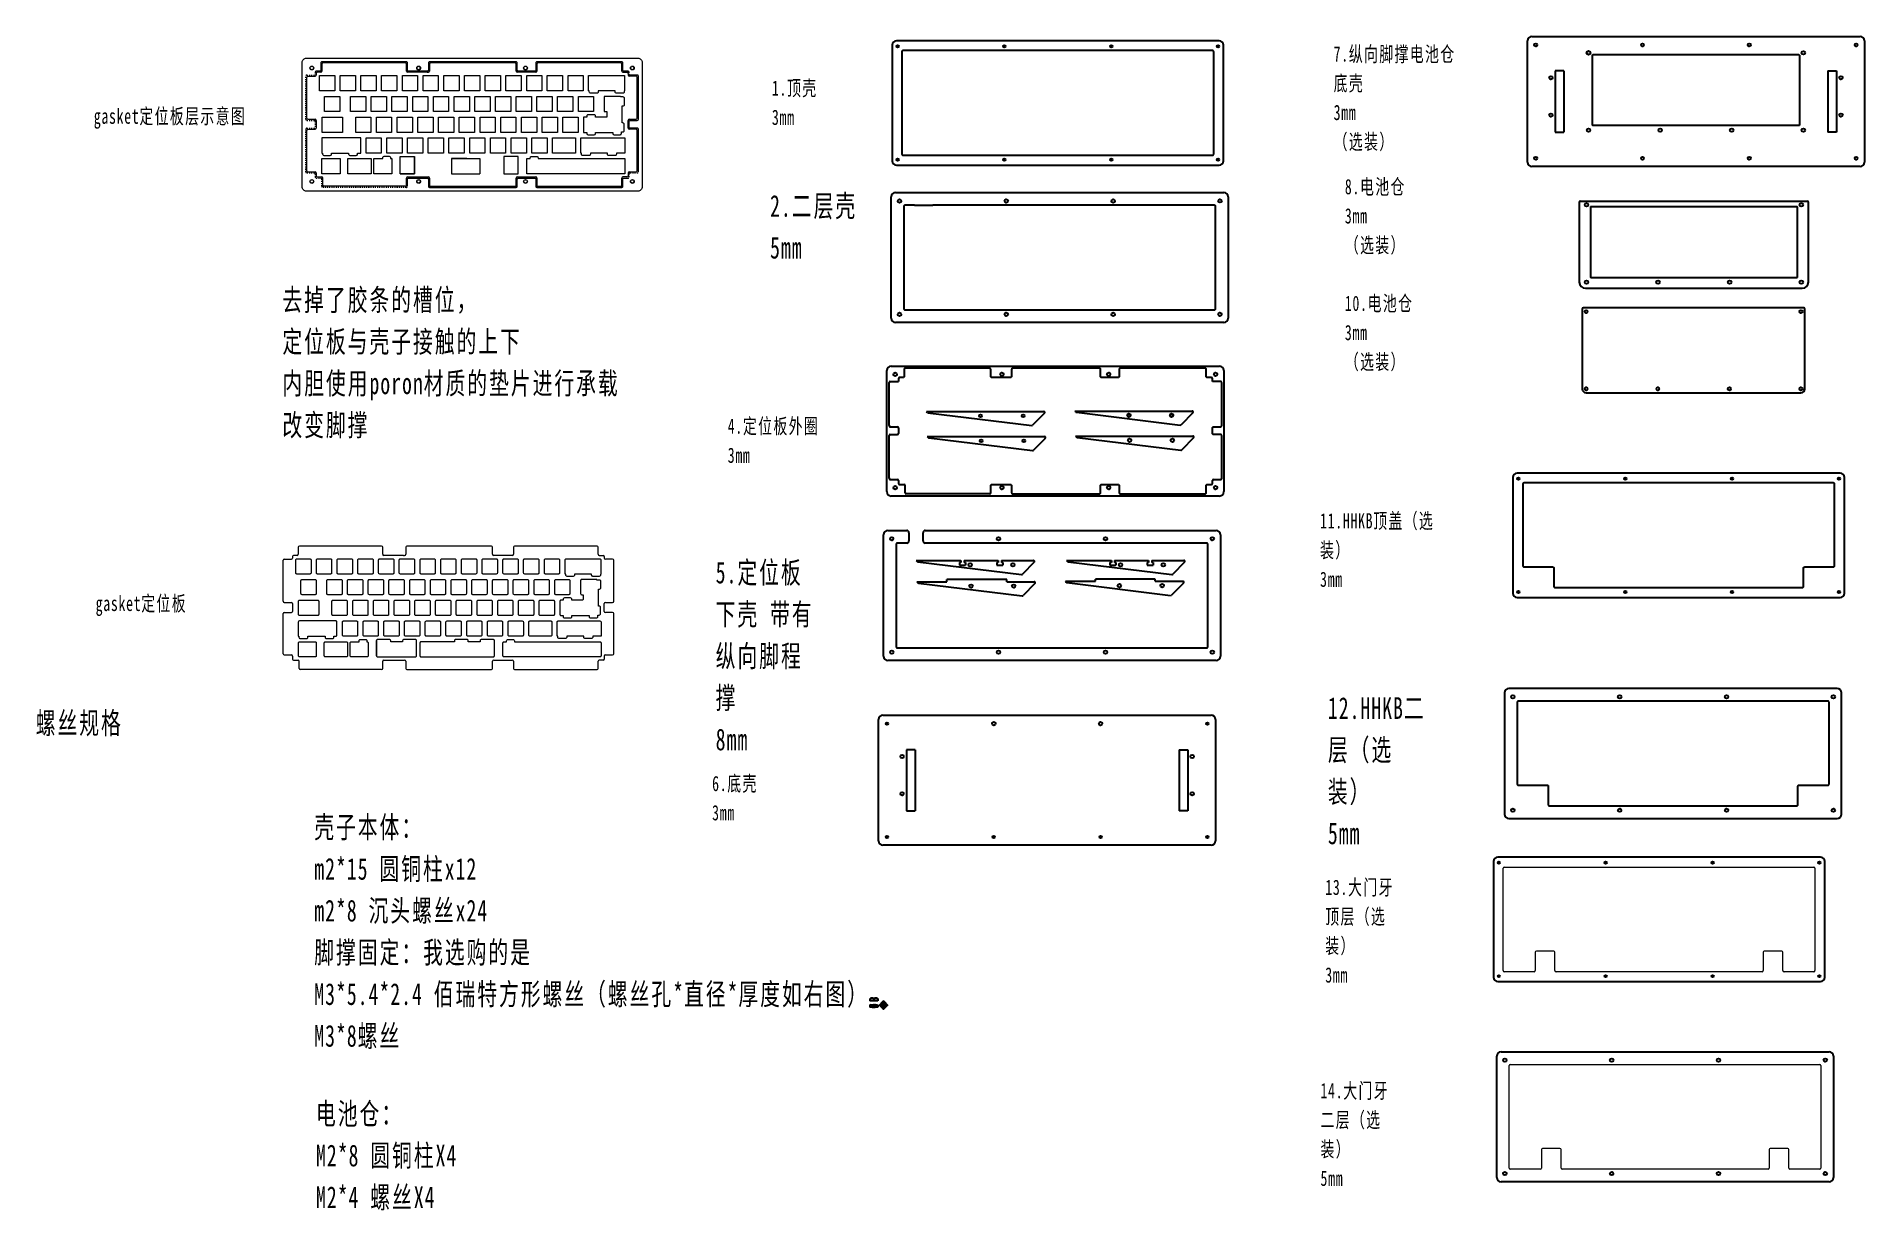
# Model space of a CAD drawing. Header units: millimetres. Extents: x -691 to 990, y -78 to 1001.
import ezdxf

# ---------------------------------------------------------------- set-up
doc = ezdxf.new("R2010")
doc.units = ezdxf.units.MM
doc.set_wipeout_variables(frame=1)
doc.linetypes.add('点画线', pattern=[18, 12, -2, 2, -2])
doc.linetypes.add('虚线', pattern=[2, 1, -1])
doc.layers.get('0').update_dxf_attribs({"lineweight": 35})
for name, color, linetype, lineweight in [('2', 80, 'Continuous', 18), ('中心线层', 1, '点画线', 18), ('剖面线层', 4, 'Continuous', 18), ('尺寸线层', 3, 'Continuous', 18), ('粗实线层', 7, 'Continuous', 35), ('细实线层', 7, 'Continuous', 18), ('虚线层', 6, '虚线', 18)]:
    doc.layers.add(name, color=color, linetype=linetype, lineweight=lineweight)
doc.styles.add('标准', font='', dxfattribs={"width": 0.667})
doc.styles.get('标准').set_extended_font_data('宋体')
pattern_1 = [(45, (0, 0), (-0.7071, 0.7071), [])]

msp = doc.modelspace()

# ---------------------------------------------------------------- texts
at = {"layer": '尺寸线层', "color": 4, "attachment_point": 1, "line_spacing_factor": 1.15057, "style": '标准'}
for s, insert, char_height, width in [('\\T1.1;7.纵向脚撑电池仓底壳\\P3mm\\P（选装）', (501.5, 991.7), 14, 115.233), ('\\T1.1;8.电池仓\\P3mm\\P（选装）', (511.8, 869.8), 14, 85.036), ('\\T1.1;10.电池仓\\P3mm\\P（选装）', (511.8, 762.6), 14, 135.645), ('\\T1.1;11.HHKB顶盖（选装）\\P3mm', (489, 562.7), 14, 105.308), ('\\T1.1;12.HHKB二层（选装）\\P5mm', (496.2, 393.6), 20, 95.21), ('\\T1.1;13.大门牙顶层（选装）\\P3mm', (493.8, 225.9), 14, 69.268), ('\\T1.1;14.大门牙二层（选装）\\P5mm', (489.4, 39), 14, 69.268)]:
    msp.add_mtext(s, dxfattribs=dict(at, insert=insert, char_height=char_height, width=width))
at = {"layer": '尺寸线层', "attachment_point": 1, "line_spacing_factor": 1.15057, "style": '标准'}
for s, insert, char_height, width in [('\\T1.1;1.顶壳\\P3mm', (-15, 960.4), 14, 98.488), ('\\T1.1;gasket定位板层示意图', (-638.5, 934.6), 14, 143.288), ('\\T1.1;2.二层壳 \\P5mm', (-16.7, 855.1), 20, 85.861), ('\\T1.1;4.定位板外圈\\P3mm', (-55.6, 649.8), 14, 96.171), ('\\T1.1;5.定位板下壳 带有纵向脚程撑\\P8mm', (-66.7, 518.2), 20, 98.86), ('\\T1.1;gasket定位板', (-636.8, 486.8), 14, 199.075), ('\\T1.1;螺丝规格', (-691.9, 379.9), 20, 178.91), ('\\T1.1;6.底壳\\P3mm', (-70, 321.3), 14, 68.834)]:
    msp.add_mtext(s, dxfattribs=dict(at, insert=insert, char_height=char_height, width=width))
at = {"layer": '尺寸线层', "color": 1, "insert": (-465.1, 768.8), "char_height": 20, "width": 316.554, "attachment_point": 1, "line_spacing_factor": 1.15057, "style": '标准'}
msp.add_mtext('\\T1.1;去掉了胶条的槽位，\\P定位板与壳子接触的上下\\P内胆使用poron材质的垫片进行承载\\P改变脚撑', dxfattribs=at)
at = {"layer": '尺寸线层', "color": 2, "insert": (-435.8, 284.2), "char_height": 14, "width": 680.386, "attachment_point": 1, "line_spacing_factor": 1.15057, "style": '标准'}
msp.add_mtext('\\T1.1;{\\H1.42857x;壳子本体：\\Pm2*15 圆铜柱x12 \\Pm2*8 沉头螺丝x24\\P脚撑固定：我选购的是\\PM3*5.4*2.4 佰瑞特方形螺丝（螺丝孔*直径*厚度如右图）\\PM3*8螺丝\\P\\P\\P}', dxfattribs=at)
at = {"layer": '尺寸线层', "color": 6, "insert": (-434.2, 20.8), "char_height": 20, "width": 259.456, "attachment_point": 1, "line_spacing_factor": 1.15057, "style": '标准'}
msp.add_mtext('\\T1.1;电池仓：\\PM2*8 圆铜柱X4\\PM2*4 螺丝X4', dxfattribs=at)

# ---------------------------------------------------------------- blocks, each defined once
blk = doc.blocks.new('1')
for p, q in [((300.7, 4), (4, 4)), ((0, 0), (0, -106.2)), ((304.7, -106.2), (304.7, 0)), ((4, -110.2), (300.7, -110.2))]:
    blk.add_line(p, q)
at = {"linetype": 'Continuous'}
blk.add_lwpolyline([(294.7, -5), (10, -5, 0.414214), (9, -6), (9, -100.2, 0.414214), (10, -101.2), (294.7, -101.2, 0.414214), (295.7, -100.2), (295.7, -6, 0.414214)], format="xyb", close=True, dxfattribs=at)
for centre in [(5, -1), (103.2, -1), (201.5, -1), (299.7, -1), (5, -105.2), (103.2, -105.2), (201.5, -105.2), (299.7, -105.2)]:
    blk.add_circle(centre, 1.05, dxfattribs=at)
at = {"layer": '粗实线层'}
for centre, start, end in [((4, 0), 90, 180), ((300.7, 0), 0, 90), ((4, -106.2), 180, 270), ((300.7, -106.2), 270, 0)]:
    blk.add_arc(centre, 4, start, end, dxfattribs=at)
blk = doc.blocks.new('*X3')
at = {"layer": '粗实线层'}
for p, q in [((-2.8, 2.4), (-3.7, 1.9)), ((-3.7, 1.9), (-3.7, 0)), ((3.7, 0), (-3.7, 0)), ((-2.8, 2.4), (2.8, 2.4)), ((0, 1.9), (0, 0)), ((2.8, 2.4), (3.7, 1.9)), ((3.7, 1.9), (3.7, 0))]:
    blk.add_line(p, q, dxfattribs=at)
for centre in [(-1.8, -1.3), (1.8, -1.3)]:
    blk.add_arc(centre, 3.68, 60, 120, dxfattribs=at)
blk = doc.blocks.new('*X4')
at = {"layer": '剖面线层'}
h = blk.add_hatch(dxfattribs=at)
h.set_pattern_fill('无图案', color=256, style=0, pattern_type=0)
h.set_pattern_definition(pattern_1)
h.paths.add_polyline_path([(-3.7, 0), (-3.7, 1.2), (-3.7, 1.9), (-2.8, 2.4), (-1.5, 2.4), (-1.5, 0)], flags=0)
h = blk.add_hatch(dxfattribs=at)
h.set_pattern_fill('无图案', color=256, style=0, pattern_type=0)
h.set_pattern_definition(pattern_1)
h.paths.add_polyline_path([(-1.5, 0), (-1.5, 1.2), (-1.5, 2.4), (-1.3, 2.2), (-1.3, 0.2)], flags=0)
h = blk.add_hatch(dxfattribs=at)
h.set_pattern_fill('无图案', color=256, style=0, pattern_type=0)
h.set_pattern_definition(pattern_1)
h.paths.add_polyline_path([(1.3, 0.2), (1.3, 1.2), (1.3, 2.2), (1.5, 2.4), (1.5, 0)], flags=0)
h = blk.add_hatch(dxfattribs=at)
h.set_pattern_fill('无图案', color=256, style=0, pattern_type=0)
h.set_pattern_definition(pattern_1)
h.paths.add_polyline_path([(1.5, 0), (1.5, 1.2), (1.5, 2.4), (2.8, 2.4), (3.7, 1.9), (3.7, 0)], flags=0)
at = {"layer": '中心线层'}
blk.add_line((0, 3.1), (0, -0.8), dxfattribs=at)
at = {"layer": '粗实线层'}
for p, q in [((-2.8, 2.4), (-3.7, 1.9)), ((-3.7, 1.9), (-3.7, 0)), ((3.7, 0), (-3.7, 0)), ((-2.8, 2.4), (2.8, 2.4)), ((-1.5, 2.4), (-1.3, 2.2)), ((-1.5, 0), (-1.3, 0.2)), ((-1.3, 0.2), (-1.3, 2.2)), ((-1.3, 2.2), (1.3, 2.2)), ((-1.3, 0.2), (1.3, 0.2)), ((1.5, 2.4), (1.3, 2.2)), ((1.3, 0.2), (1.3, 2.2)), ((1.5, 0), (1.3, 0.2)), ((2.8, 2.4), (3.7, 1.9)), ((3.7, 1.9), (3.7, 0))]:
    blk.add_line(p, q, dxfattribs=at)
at = {"layer": '细实线层'}
for p, q in [((-1.5, 0), (-1.5, 2.4)), ((1.5, 0), (1.5, 2.4))]:
    blk.add_line(p, q, dxfattribs=at)
blk = doc.blocks.new('*X5')
at = {"layer": '中心线层'}
for p, q in [((-4.3, 0), (4.3, 0)), ((0, -4.3), (0, 4.3))]:
    blk.add_line(p, q, dxfattribs=at)
at = {"layer": '粗实线层'}
for p, q in [((0, 3.7), (-3.7, 0)), ((0, -3.7), (-3.7, 0)), ((0, 3.7), (3.7, 0)), ((0, -3.7), (3.7, 0))]:
    blk.add_line(p, q, dxfattribs=at)
for radius in [2.43, 1.27]:
    blk.add_circle((0, 0), radius, dxfattribs=at)
at = {"layer": '细实线层'}
blk.add_arc((0, 0), 1.5, 260, 190, dxfattribs=at)

# ---------------------------------------------------------------- linework, layer by layer
for p, q in [((713.3, 969.1), (705.3, 969.1)), ((705.3, 969.1), (705.3, 913)), ((956, 969.1), (964, 969.1)), ((964, 969.1), (964, 913)), ((705.3, 913), (713.3, 913)), ((964, 913), (956, 913)), ((127, 656.2), (234.9, 656.2)), ((127, 656.2), (127.9, 655.3)), ((263.5, 656.6), (371.4, 656.6)), ((263.5, 656.6), (264.4, 655.7)), ((128.5, 655), (223.9, 643.3)), ((235.6, 654.5), (224.7, 643.6)), ((265, 655.4), (360.4, 643.7)), ((372.1, 654.9), (361.2, 644)), ((127.7, 633.1), (235.6, 633.1)), ((127.7, 633.1), (128.6, 632.2)), ((129.2, 632), (224.5, 620.3)), ((236.3, 631.4), (225.4, 620.5)), ((264.2, 633.6), (372, 633.6)), ((264.2, 633.6), (265.1, 632.7)), ((265.7, 632.4), (361, 620.7)), ((372.7, 631.9), (361.9, 621)), ((117.6, 519.3), (158.8, 519.3)), ((117.6, 519.3), (118.5, 518.4)), ((119.1, 518.1), (214.4, 506.4)), ((158.8, 517.3), (157.6, 517.3)), ((161.8, 519.3), (193.1, 519.3)), ((163.1, 517.3), (161.8, 517.3)), ((193.1, 517.3), (191.8, 517.3)), ((196.1, 519.3), (225.4, 519.3)), ((197.3, 517.3), (196.1, 517.3)), ((226.2, 517.6), (215.3, 506.7)), ((255.9, 519.3), (297.1, 519.3)), ((255.9, 519.3), (256.8, 518.4)), ((257.3, 518.1), (352.7, 506.4)), ((297.1, 517.3), (295.8, 517.3)), ((300.1, 519.3), (331.4, 519.3)), ((301.3, 517.3), (300.1, 517.3)), ((331.4, 517.3), (330.1, 517.3)), ((334.4, 519.3), (363.7, 519.3)), ((335.6, 517.3), (334.4, 517.3)), ((364.4, 517.6), (353.5, 506.7)), ((118.3, 499.7), (119.2, 498.8)), ((118.3, 499.7), (145.9, 499.7)), ((119.8, 498.5), (215.2, 486.8)), ((145.9, 499.7), (145.9, 501.7)), ((201, 501.7), (145.9, 501.7)), ((201, 499.7), (201, 501.7)), ((201, 499.7), (226.2, 499.7)), ((226.9, 498), (216, 487.1)), ((254.8, 500.1), (255.7, 499.2)), ((254.8, 500.1), (282.4, 500.1)), ((256.3, 498.9), (351.6, 487.2)), ((282.4, 500.1), (282.4, 502.1)), ((337.5, 502.1), (282.4, 502.1)), ((337.5, 500.1), (337.5, 502.1)), ((337.5, 500.1), (362.7, 500.1)), ((363.4, 498.4), (352.5, 487.5)), ((116.7, 345.3), (108.7, 345.3)), ((108.7, 345.3), (108.7, 289.2)), ((359.4, 345.3), (367.4, 345.3)), ((367.4, 345.3), (367.4, 289.2)), ((108.7, 289.2), (116.7, 289.2)), ((367.4, 289.2), (359.4, 289.2)), ((648.4, 242.5), (648.4, 136.3)), ((949.1, 246.5), (652.4, 246.5)), ((953.1, 136.3), (953.1, 242.5)), ((652.4, 132.3), (949.1, 132.3))]:
    msp.add_line(p, q)
at = {"linetype": 'ByBlock'}
msp.add_line((116.1, 845.7), (133.1, 845.7), dxfattribs=at)
at = {"linetype": 'Continuous'}
for p, q in [((727.4, 848.4), (727.4, 775.1)), ((938.1, 775.1), (938.1, 848.4)), ((733.1, 769.4), (932.4, 769.4)), ((730.1, 750.4), (730.1, 677)), ((933.8, 751.4), (731.1, 751.4)), ((934.8, 677), (934.8, 750.4)), ((733.7, 673.4), (931.2, 673.4)), ((111, 544.8), (111, 537.2)), ((124, 537.2), (124, 544.8)), ((99.2, 534.2), (99.2, 440)), ((109, 535.2), (100.2, 535.2)), ((384.9, 535.2), (126, 535.2)), ((385.9, 440), (385.9, 534.2)), ((100.2, 439), (384.9, 439))]:
    msp.add_line(p, q, dxfattribs=at)
msp.add_lwpolyline([(116.1, 845.7), (107.3, 845.7, 0.414214), (106.3, 844.7), (106.3, 750.5, 0.414214), (107.3, 749.5), (392, 749.5, 0.414214), (393, 750.5), (393, 844.7, 0.414214), (392, 845.7), (133.1, 845.7, -0.414214)], format="xyb", dxfattribs=at)
for points in [[(927.4, 844.4), (738.1, 844.4, 0.414214), (737.6, 843.9), (737.6, 779.9, 0.414214), (738.1, 779.4), (927.4, 779.4, 0.414214), (927.9, 779.9), (927.9, 843.9, 0.414214)], [(929.4, 312.7), (956, 312.7, 0.414214), (957, 313.7), (957, 388.9, 0.414214), (956, 389.9), (671.3, 389.9, 0.414214), (670.3, 388.9), (670.3, 313.7, 0.414214), (671.3, 312.7), (697.9, 312.7, -0.414214), (698.9, 311.7), (698.9, 294.7, 0.414214), (699.9, 293.7), (927.4, 293.7, 0.414214), (928.4, 294.7), (928.4, 311.7, -0.414214)]]:
    msp.add_lwpolyline(points, format="xyb", close=True, dxfattribs=at)
for centre, radius in [((735.9, 985.8), 1.75), ((653.4, 241.4), 1.05), ((751.6, 241.4), 1.05), ((849.9, 241.4), 1.05), ((948.1, 241.4), 1.05), ((653.4, 137.2), 1.05), ((751.6, 137.2), 1.05), ((849.9, 137.2), 1.05), ((948.1, 137.2), 1.05)]:
    msp.add_circle(centre, radius, dxfattribs=at)
for centre in [(313.3, 652.6), (352.5, 652.6), (313.9, 629.6), (353.2, 629.6), (167.3, 515.3), (206.6, 515.3), (305.6, 515.3), (344.9, 515.3), (168.1, 495.7), (207.3, 495.7), (304.5, 496.1), (343.8, 496.1)]:
    msp.add_circle(centre, 1.6)
for centre, radius, start, end in [((733.1, 775.1), 5.7, 180, 270), ((932.4, 775.1), 5.7, 270, 0), ((731.1, 750.4), 1, 90, 180), ((733.7, 677), 3.6, 180, 270), ((931.2, 677), 3.6, 270, 0), ((100.2, 534.2), 1, 90, 180), ((109, 537.2), 2, 270, 0), ((126, 537.2), 2, 180, 270), ((384.9, 534.2), 1, 0, 90), ((100.2, 440), 1, 180, 270), ((384.9, 440), 1, 270, 0)]:
    msp.add_arc(centre, radius, start, end, dxfattribs=at)
for centre, start, end in [((234.9, 655.2), 315, 90), ((265.1, 656.4), 225, 263), ((371.4, 655.6), 315, 90), ((128.7, 656), 225, 263), ((224, 644.3), 263, 315), ((360.5, 644.7), 263, 315), ((129.3, 633), 225, 263), ((235.6, 632.1), 315, 90), ((265.8, 633.4), 225, 263), ((372, 632.6), 315, 90), ((224.7, 621.3), 263, 315), ((361.1, 621.7), 263, 315), ((119.2, 519.1), 225, 263), ((214.6, 507.4), 263, 315), ((225.4, 518.3), 315, 90), ((257.5, 519.1), 225, 263), ((352.8, 507.4), 263, 315), ((363.7, 518.3), 315, 90), ((119.9, 499.5), 225, 263), ((226.2, 498.7), 315, 90), ((256.4, 499.9), 225, 263), ((351.8, 488.2), 263, 315), ((362.7, 499.1), 315, 90), ((215.3, 487.8), 263, 315)]:
    msp.add_arc(centre, 1, start, end)
at = {"layer": '2', "color": 0}
for p, q in [((657.4, 142.3), (657.4, 236.5)), ((658.4, 237.5), (943.1, 237.5)), ((944.1, 236.5), (944.1, 142.3)), ((686.9, 159.3), (686.9, 142.3)), ((704, 160.3), (687.9, 160.3)), ((705, 142.3), (705, 159.3)), ((896.5, 159.3), (896.5, 142.3)), ((913.6, 160.3), (897.5, 160.3)), ((914.6, 142.3), (914.6, 159.3)), ((685.9, 141.3), (658.4, 141.3)), ((895.5, 141.3), (706, 141.3)), ((943.1, 141.3), (915.6, 141.3)), ((662.9, -39.1), (662.9, 55.1)), ((663.9, 56.1), (948.6, 56.1)), ((949.6, 55.1), (949.6, -39.1)), ((692.5, -22.1), (692.5, -39.1)), ((709.6, -21.1), (693.5, -21.1)), ((710.6, -39.1), (710.6, -22.1)), ((902, -22.1), (902, -39.1)), ((919.1, -21.1), (903, -21.1)), ((920.1, -39.1), (920.1, -22.1)), ((691.5, -40.1), (663.9, -40.1)), ((901, -40.1), (711.6, -40.1)), ((948.6, -40.1), (921.1, -40.1))]:
    msp.add_line(p, q, dxfattribs=at)
for centre, start, end in [((658.4, 236.5), 90, 180), ((943.1, 236.5), 0, 90), ((687.9, 159.3), 90, 180), ((704, 159.3), 0, 90), ((897.5, 159.3), 90, 180), ((913.6, 159.3), 360, 90), ((658.4, 142.3), 180, 270), ((685.9, 142.3), 270, 360), ((706, 142.3), 180, 270), ((895.5, 142.3), 270, 360), ((915.6, 142.3), 180, 270), ((943.1, 142.3), 270, 360), ((663.9, 55.1), 90, 180), ((948.6, 55.1), 0, 90), ((693.5, -22.1), 90, 180), ((709.6, -22.1), 0, 90), ((903, -22.1), 90, 180), ((919.1, -22.1), 0, 90), ((663.9, -39.1), 180, 270), ((691.5, -39.1), 270, 360), ((711.6, -39.1), 180, 270), ((901, -39.1), 270, 360), ((921.1, -39.1), 180, 270), ((948.6, -39.1), 270, 360)]:
    msp.add_arc(centre, 1, start, end, dxfattribs=at)
at = {"layer": '剖面线层'}
for p, q in [((-428.7, 975.5), (-428.7, 968.9)), ((-352.1, 976.5), (-427.7, 976.5)), ((-351.1, 968.9), (-351.1, 975.5)), ((-329.9, 975.5), (-329.9, 968.9)), ((-251.1, 976.5), (-328.9, 976.5)), ((-250.1, 968.9), (-250.1, 975.5)), ((-231, 975.5), (-231, 968.9)), ((-154, 976.5), (-230, 976.5)), ((-153, 968.9), (-153, 975.5)), ((-442.6, 925.7), (-442.6, 963.4)), ((-441.6, 964.4), (-435, 964.4)), ((-441.6, 964.4), (-435, 964.4)), ((-434, 966.9), (-434, 965.4)), ((-429.7, 967.9), (-433, 967.9)), ((-349.1, 967.9), (-350.1, 967.9)), ((-331.9, 967.9), (-330.9, 967.9)), ((-232, 967.9), (-249.1, 967.9)), ((-152, 967.9), (-148.3, 967.9)), ((-147.3, 966.9), (-147.3, 965.4)), ((-139.8, 964.4), (-146.3, 964.4)), ((-138.8, 925.7), (-138.8, 963.4)), ((-441.6, 924.7), (-435, 924.7)), ((-146.3, 924.7), (-139.8, 924.7)), ((-442.6, 877.4), (-442.6, 914.5)), ((-441.6, 915.5), (-435, 915.5)), ((-434, 923.7), (-434, 916.5)), ((-147.3, 916.5), (-147.3, 923.7)), ((-139.8, 915.5), (-146.3, 915.5)), ((-138.8, 877.4), (-138.8, 914.5)), ((-441.6, 876.4), (-435, 876.4)), ((-434, 875.4), (-434, 872.7)), ((-356.8, 874.6), (-356.8, 890.6)), ((-356.8, 890.6), (-343.5, 890.6)), ((-343.5, 874.6), (-356.8, 874.6)), ((-356.8, 874.6), (-343.5, 874.6)), ((-343.5, 874.6), (-343.5, 890.6)), ((-343.5, 890.6), (-343.5, 874.6)), ((-309.6, 888.6), (-309.6, 874.6)), ((-295.6, 888.6), (-309.6, 888.6)), ((-309.6, 888.6), (-283.7, 888.6)), ((-309.6, 874.6), (-295.6, 874.6)), ((-309.6, 874.6), (-283.7, 874.6)), ((-248.4, 890.6), (-261.4, 890.6)), ((-261.4, 890.6), (-261.4, 874.6)), ((-261.4, 874.6), (-248.4, 874.6)), ((-248.4, 874.6), (-248.4, 890.6)), ((-147.3, 875.4), (-147.3, 872.7)), ((-146.3, 876.4), (-139.8, 876.4)), ((-433, 871.7), (-428.9, 871.7)), ((-427.9, 864.1), (-427.9, 870.7)), ((-352.1, 863.1), (-426.9, 863.1)), ((-351.1, 864.1), (-351.1, 870.7)), ((-350.1, 871.7), (-330.9, 871.7)), ((-329.9, 870.7), (-329.9, 864.1)), ((-328.9, 863.1), (-251.1, 863.1)), ((-250.1, 864.1), (-250.1, 870.7)), ((-249.1, 871.7), (-232, 871.7)), ((-231, 870.7), (-231, 864.1)), ((-230, 863.1), (-154, 863.1)), ((-153, 864.1), (-153, 870.7)), ((-148.3, 871.7), (-152, 871.7))]:
    msp.add_line(p, q, dxfattribs=at)
at = {"layer": '剖面线层', "linetype": 'ByBlock'}
for p, q in [((-309.6, 888.6), (-309.6, 874.6)), ((-283.7, 888.6), (-283.7, 874.6))]:
    msp.add_line(p, q, dxfattribs=at)
at = {"layer": '剖面线层'}
for points in [[(-417, 964.8), (-417, 950.8), (-431, 950.8), (-431, 964.8)], [(-398, 964.8), (-398, 950.8), (-412, 950.8), (-412, 964.8)], [(-378.9, 964.8), (-378.9, 950.8), (-392.9, 950.8), (-392.9, 964.8)], [(-359.9, 964.8), (-359.9, 950.8), (-373.9, 950.8), (-373.9, 964.8)], [(-340.8, 964.8), (-340.8, 950.8), (-354.8, 950.8), (-354.8, 964.8)], [(-321.8, 964.8), (-321.8, 950.8), (-335.8, 950.8), (-335.8, 964.8)], [(-302.7, 964.8), (-302.7, 950.8), (-316.7, 950.8), (-316.7, 964.8)], [(-283.7, 964.8), (-283.7, 950.8), (-297.7, 950.8), (-297.7, 964.8)], [(-264.6, 964.8), (-264.6, 950.8), (-278.6, 950.8), (-278.6, 964.8)], [(-245.6, 964.8), (-245.6, 950.8), (-259.6, 950.8), (-259.6, 964.8)], [(-226.5, 964.8), (-226.5, 950.8), (-240.5, 950.8), (-240.5, 964.8)], [(-207.5, 964.8), (-207.5, 950.8), (-221.5, 950.8), (-221.5, 964.8)], [(-188.4, 964.8), (-188.4, 950.8), (-202.4, 950.8), (-202.4, 964.8)], [(-412.3, 945.8), (-412.3, 931.8), (-426.3, 931.8), (-426.3, 945.8)], [(-388.5, 945.8), (-388.5, 931.8), (-402.5, 931.8), (-402.5, 945.8)], [(-369.4, 945.8), (-369.4, 931.8), (-383.4, 931.8), (-383.4, 945.8)], [(-350.4, 945.8), (-350.4, 931.8), (-364.4, 931.8), (-364.4, 945.8)], [(-331.3, 945.8), (-331.3, 931.8), (-345.3, 931.8), (-345.3, 945.8)], [(-312.3, 945.8), (-312.3, 931.8), (-326.3, 931.8), (-326.3, 945.8)], [(-293.2, 945.8), (-293.2, 931.8), (-307.2, 931.8), (-307.2, 945.8)], [(-274.2, 945.8), (-274.2, 931.8), (-288.2, 931.8), (-288.2, 945.8)], [(-255.1, 945.8), (-255.1, 931.8), (-269.1, 931.8), (-269.1, 945.8)], [(-236.1, 945.8), (-236.1, 931.8), (-250.1, 931.8), (-250.1, 945.8)], [(-217, 945.8), (-217, 931.8), (-231, 931.8), (-231, 945.8)], [(-198, 945.8), (-198, 931.8), (-212, 931.8), (-212, 945.8)], [(-178.9, 945.8), (-178.9, 931.8), (-192.9, 931.8), (-192.9, 945.8)], [(-409.9, 926.7), (-409.9, 912.7), (-428.6, 912.7), (-428.6, 926.7)], [(-383.7, 926.7), (-383.7, 912.7), (-397.7, 912.7), (-397.7, 926.7)], [(-364.7, 926.7), (-364.7, 912.7), (-378.7, 912.7), (-378.7, 926.7)], [(-345.6, 926.7), (-345.6, 912.7), (-359.6, 912.7), (-359.6, 926.7)], [(-326.6, 926.7), (-326.6, 912.7), (-340.6, 912.7), (-340.6, 926.7)], [(-307.5, 926.7), (-307.5, 912.7), (-321.5, 912.7), (-321.5, 926.7)], [(-288.5, 926.7), (-288.5, 912.7), (-302.5, 912.7), (-302.5, 926.7)], [(-269.4, 926.7), (-269.4, 912.7), (-283.4, 912.7), (-283.4, 926.7)], [(-250.4, 926.7), (-250.4, 912.7), (-264.4, 912.7), (-264.4, 926.7)], [(-231.3, 926.7), (-231.3, 912.7), (-245.3, 912.7), (-245.3, 926.7)], [(-212.3, 926.7), (-212.3, 912.7), (-226.3, 912.7), (-226.3, 926.7)], [(-193.2, 926.7), (-193.2, 912.7), (-207.2, 912.7), (-207.2, 926.7)], [(-374.2, 907.7), (-374.2, 893.7), (-388.2, 893.7), (-388.2, 907.7)], [(-355.1, 907.7), (-355.1, 893.7), (-369.1, 893.7), (-369.1, 907.7)], [(-336.1, 907.7), (-336.1, 893.7), (-350.1, 893.7), (-350.1, 907.7)], [(-317, 907.7), (-317, 893.7), (-331, 893.7), (-331, 907.7)], [(-298, 907.7), (-298, 893.7), (-312, 893.7), (-312, 907.7)], [(-278.9, 907.7), (-278.9, 893.7), (-292.9, 893.7), (-292.9, 907.7)], [(-259.9, 907.7), (-259.9, 893.7), (-273.9, 893.7), (-273.9, 907.7)], [(-240.8, 907.7), (-240.8, 893.7), (-254.8, 893.7), (-254.8, 907.7)], [(-221.8, 907.7), (-221.8, 893.7), (-235.8, 893.7), (-235.8, 907.7)], [(-195.6, 907.7), (-195.6, 893.7), (-216.8, 893.7), (-216.8, 907.7)], [(-412.1, 888.6), (-412.1, 874.6), (-428.7, 874.6), (-428.7, 888.6)], [(-383.5, 888.6), (-383.5, 874.6), (-404.9, 874.6), (-404.9, 888.6)]]:
    msp.add_lwpolyline(points, close=True, dxfattribs=at)
at = {"layer": '剖面线层', "linetype": 'Continuous'}
msp.add_lwpolyline([(-331.9, 967.9), (-349.1, 967.9, -0.414214)], format="xyb", dxfattribs=at)
at = {"layer": '剖面线层'}
for points in [[(-159.1, 950.8), (-174.7, 950.8), (-174.7, 949.8, -0.414214), (-175.9, 948.6), (-181.7, 948.6, -0.414214), (-182.9, 949.8), (-182.9, 950.8), (-183.5, 950.8), (-183.5, 964.8), (-150.6, 964.8), (-150.6, 950.8), (-150.8, 950.8), (-150.8, 949.8, -0.414214), (-152, 948.6), (-157.9, 948.6, -0.414214), (-159.1, 949.8)], [(-177.2, 926.7), (-177.2, 927.6, 0.414214), (-178.4, 928.8), (-184.1, 928.8, 0.414214), (-185.3, 927.6), (-185.3, 926.7), (-188.2, 926.7), (-188.2, 912.7), (-185.3, 912.7), (-185.3, 911.7, 0.414214), (-184.1, 910.5), (-178.3, 910.5, 0.414214), (-177.1, 911.7), (-177.1, 912.7), (-161.3, 912.7), (-161.3, 911.7, 0.414214), (-160.1, 910.5), (-154.6, 910.5, 0.414214), (-153.4, 911.7), (-153.4, 913.1), (-152, 913.1, 0.414214), (-150.8, 914.3), (-150.8, 920.1, 0.414214), (-152, 921.3), (-152.7, 921.3), (-152.7, 937), (-151.8, 937, 0.414214), (-150.6, 938.2), (-150.6, 944, 0.414214), (-151.8, 945.2), (-154.2, 945.2), (-154.2, 945.8), (-169.1, 945.8), (-169.1, 931.8), (-166.8, 931.8), (-166.8, 926.7)], [(-404.2, 893.7), (-404.2, 892.7, 0.414214), (-403, 891.5), (-397.3, 891.5, 0.414214), (-396.1, 892.7), (-396.1, 893.7), (-393.1, 893.7), (-393.1, 907.7), (-428.7, 907.7), (-428.7, 893.7), (-428.1, 893.7), (-428.1, 892.7, 0.414214), (-426.9, 891.5), (-421.1, 891.5, 0.414214), (-419.9, 892.7), (-419.9, 893.7)], [(-158, 893.7), (-158, 892.6, -0.414214), (-159.2, 891.4), (-165, 891.4, -0.414214), (-166.2, 892.6), (-166.2, 893.7), (-181.9, 893.7), (-181.9, 892.6, -0.414214), (-183.1, 891.4), (-188.9, 891.4, -0.414214), (-190.1, 892.6), (-190.1, 893.7), (-190.6, 893.7), (-190.6, 907.7), (-150.3, 907.7), (-150.3, 893.7)], [(-372.8, 888.6), (-372.8, 889.5, -0.414214), (-371.6, 890.7), (-366.9, 890.7, -0.414214), (-365.7, 889.5), (-365.7, 888.6), (-364.6, 888.6), (-364.6, 874.6), (-381, 874.6), (-381, 888.6)], [(-237.2, 888.6), (-237.2, 889.4, -0.414214), (-236, 890.6), (-231.2, 890.6, -0.414214), (-230, 889.4), (-230, 888.6), (-150.3, 888.6), (-150.3, 874.6), (-240.5, 874.6), (-240.5, 888.6)]]:
    msp.add_lwpolyline(points, format="xyb", close=True, dxfattribs=at)
at = {"layer": '剖面线层', "linetype": 'Continuous'}
for centre in [(-438, 971.8), (-339.8, 971.8), (-241.6, 971.8), (-143.3, 971.8), (-438, 867.6), (-339.8, 867.6), (-241.6, 867.6), (-143.3, 867.6)]:
    msp.add_circle(centre, 1.6, dxfattribs=at)
at = {"layer": '剖面线层'}
for centre, start, end in [((-427.7, 975.5), 90, 180), ((-352.1, 975.5), 0, 90), ((-328.9, 975.5), 90, 180), ((-251.1, 975.5), 0, 90), ((-230, 975.5), 90, 180), ((-154, 975.5), 360, 90), ((-441.6, 963.4), 90, 180), ((-435, 965.4), 270, 0), ((-433, 966.9), 90, 180), ((-429.7, 968.9), 270, 0), ((-350.1, 968.9), 180, 270), ((-330.9, 968.9), 270, 0), ((-249.1, 968.9), 180, 270), ((-232, 968.9), 270, 0), ((-152, 968.9), 180, 270), ((-148.3, 966.9), 0, 90), ((-146.3, 965.4), 180, 270), ((-139.8, 963.4), 0, 90), ((-441.6, 925.7), 180, 270), ((-435, 923.7), 360, 90), ((-146.3, 923.7), 90, 180), ((-139.8, 925.7), 270, 360), ((-441.6, 914.5), 90, 180), ((-435, 916.5), 270, 360), ((-146.3, 916.5), 180, 270), ((-139.8, 914.5), 360, 90), ((-441.6, 877.4), 180, 270), ((-435, 875.4), 0, 90), ((-146.3, 875.4), 90, 180), ((-139.8, 877.4), 270, 0), ((-433, 872.7), 180, 270), ((-428.9, 870.7), 0, 90), ((-426.9, 864.1), 180, 270), ((-352.1, 864.1), 270, 360), ((-350.1, 870.7), 90, 180), ((-330.9, 870.7), 0, 90), ((-328.9, 864.1), 180, 270), ((-251.1, 864.1), 270, 0), ((-249.1, 870.7), 90, 180), ((-232, 870.7), 360, 90), ((-230, 864.1), 180, 270), ((-154, 864.1), 270, 0), ((-152, 870.7), 90, 180), ((-148.3, 872.7), 270, 0)]:
    msp.add_arc(centre, 1, start, end, dxfattribs=at)
at = {"layer": '粗实线层'}
for p, q in [((679.7, 885.3), (679.7, 996.7)), ((683.7, 1000.7), (985.6, 1000.7)), ((989.6, 996.7), (989.6, 885.3)), ((713.3, 969.1), (713.3, 913)), ((956, 969.1), (956, 913)), ((985.6, 881.3), (683.7, 881.3)), ((98.7, 857.3), (400.6, 857.3)), ((94.7, 741.9), (94.7, 853.3)), ((404.6, 853.3), (404.6, 741.9)), ((728.4, 849.4), (937.1, 849.4)), ((400.6, 737.9), (98.7, 737.9)), ((90.7, 582.5), (90.7, 693.9)), ((94.7, 697.9), (396.6, 697.9)), ((400.6, 693.9), (400.6, 582.5)), ((92.7, 643.2), (92.7, 682.8)), ((93.7, 683.8), (101.3, 683.8)), ((101.3, 686.3), (101.3, 683.8)), ((390, 683.8), (390, 686.3)), ((93.7, 642.2), (100.3, 642.2)), ((101.3, 641.2), (101.3, 636)), ((92.7, 594.8), (92.7, 634)), ((93.7, 635), (100.3, 635)), ((93.7, 593.8), (100.3, 593.8)), ((101.3, 592.8), (101.3, 590.1)), ((102.3, 589.1), (106.4, 589.1)), ((288.2, 589.1), (303.3, 589.1)), ((390, 590.1), (390, 592.8)), ((391, 593.8), (397.6, 593.8)), ((666.4, 595.5), (666.4, 489.3)), ((967.1, 599.5), (670.4, 599.5)), ((971.1, 489.3), (971.1, 595.5)), ((396.6, 578.5), (94.7, 578.5)), ((107.4, 581.5), (107.4, 588.1)), ((185.2, 580.5), (108.4, 580.5)), ((87.6, 431.4), (87.6, 542.8)), ((91.6, 546.8), (109, 546.8)), ((126, 546.8), (393.5, 546.8)), ((397.5, 542.8), (397.5, 431.4)), ((157.6, 517.3), (157.6, 514.8)), ((157.6, 514.8), (163.1, 514.8)), ((158.8, 519.3), (158.8, 517.3)), ((161.8, 519.3), (161.8, 517.3)), ((163.1, 517.3), (163.1, 514.8)), ((191.8, 517.3), (191.8, 514.8)), ((191.8, 514.8), (197.3, 514.8)), ((193.1, 519.3), (193.1, 517.3)), ((193.1, 519.3), (193.1, 517.3)), ((196.1, 519.3), (196.1, 517.3)), ((197.3, 517.3), (197.3, 514.8)), ((295.8, 517.3), (295.8, 514.8)), ((295.8, 514.8), (301.3, 514.8)), ((297.1, 519.3), (297.1, 517.3)), ((300.1, 519.3), (300.1, 517.3)), ((301.3, 517.3), (301.3, 514.8)), ((330.1, 517.3), (330.1, 514.8)), ((330.1, 514.8), (335.6, 514.8)), ((331.4, 519.3), (331.4, 517.3)), ((331.4, 519.3), (331.4, 517.3)), ((334.4, 519.3), (334.4, 517.3)), ((335.6, 517.3), (335.6, 514.8)), ((670.4, 485.3), (967.1, 485.3)), ((393.5, 427.4), (91.6, 427.4)), ((658.7, 397.5), (658.7, 286.1)), ((964.6, 401.5), (662.7, 401.5)), ((968.6, 286.1), (968.6, 397.5)), ((83.1, 261.6), (83.1, 373)), ((87.1, 377), (389, 377)), ((393, 373), (393, 261.6)), ((116.7, 345.3), (116.7, 289.2)), ((359.4, 345.3), (359.4, 289.2)), ((662.7, 282.1), (964.6, 282.1)), ((389, 257.6), (87.1, 257.6)), ((655.4, 67.7), (957.2, 67.7)), ((651.4, -47.7), (651.4, 63.7)), ((961.2, 63.7), (961.2, -47.7)), ((957.2, -51.7), (655.4, -51.7))]:
    msp.add_line(p, q, dxfattribs=at)
at = {"layer": '粗实线层', "linetype": 'Continuous'}
for points in [[(739.5, 919.6), (739.5, 983.6, -0.414214), (740, 984.1), (929.3, 984.1, -0.414214), (929.8, 983.6), (929.8, 919.6, -0.414214), (929.3, 919.1), (740, 919.1, -0.414214)], [(934.6, 513.3), (961.1, 513.3, 0.414214), (962.1, 514.3), (962.1, 589.5, 0.414214), (961.1, 590.5), (676.4, 590.5, 0.414214), (675.4, 589.5), (675.4, 514.3, 0.414214), (676.4, 513.3), (703, 513.3, -0.414214), (704, 512.3), (704, 495.3, 0.414214), (705, 494.3), (932.6, 494.3, 0.414214), (933.6, 495.3), (933.6, 512.3, -0.414214)]]:
    msp.add_lwpolyline(points, format="xyb", close=True, dxfattribs=at)
for points in [[(389, 687.3), (385.3, 687.3, -0.414214), (384.3, 688.3), (384.3, 694.9, 0.414214), (383.3, 695.9), (305.3, 695.9, 0.414214), (304.3, 694.9), (304.3, 688.3, -0.414214), (303.3, 687.3), (288.2, 687.3, -0.414214), (287.2, 688.3), (287.2, 694.9, 0.414214), (286.2, 695.9), (206.4, 695.9, 0.414214), (205.4, 694.9), (205.4, 688.3, -0.414214), (204.4, 687.3), (187.2, 687.3, -0.414214), (186.2, 688.3), (186.2, 694.9, 0.414214), (185.2, 695.9), (107.6, 695.9, 0.414214), (106.6, 694.9), (106.6, 688.3, -0.414214), (105.6, 687.3), (102.3, 687.3)], [(398.6, 594.8), (398.6, 634, 0.414214), (397.6, 635), (391, 635, -0.414214), (390, 636), (390, 641.2, -0.414214), (391, 642.2), (397.6, 642.2, 0.414214), (398.6, 643.2), (398.6, 682.8, 0.414214), (397.6, 683.8), (390, 683.8)], [(186.2, 581.5), (186.2, 588.1, -0.414214), (187.2, 589.1), (204.4, 589.1, -0.414214), (205.4, 588.1), (205.4, 581.5, 0.414214), (206.4, 580.5), (286.2, 580.5, 0.414214), (287.2, 581.5), (287.2, 588.1, -0.414214), (288.2, 589.1), (303.3, 589.1, -0.414214), (304.3, 588.1), (304.3, 581.5, 0.414214), (305.3, 580.5), (383.3, 580.5, 0.414214), (384.3, 581.5), (384.3, 588.1, -0.414214), (385.3, 589.1), (389, 589.1)]]:
    msp.add_lwpolyline(points, format="xyb", dxfattribs=at)
at = {"layer": '粗实线层'}
for centre, radius in [((687.3, 993.1), 1.4), ((785.5, 993.1), 1.4), ((883.7, 993.1), 1.4), ((982, 993.1), 1.4), ((735.9, 985.8), 1.6), ((735.9, 985.8), 1.6), ((933.4, 985.8), 1.6), ((933.4, 985.8), 1.6), ((701.3, 962.9), 1.55), ((968, 962.9), 1.55), ((701.3, 928.6), 1.55), ((968, 928.6), 1.55), ((735.9, 914.7), 1.6), ((735.9, 914.7), 1.6), ((801.7, 914.7), 1.6), ((801.7, 914.7), 1.6), ((867.5, 914.7), 1.6), ((867.5, 914.7), 1.6), ((933.4, 914.7), 1.6), ((933.4, 914.7), 1.6), ((687.3, 888.9), 1.4), ((785.5, 888.9), 1.4), ((883.7, 888.9), 1.4), ((982, 888.9), 1.4), ((102.3, 849.6), 1.6), ((200.5, 849.6), 1.6), ((298.8, 849.6), 1.6), ((397, 849.7), 1.6), ((734, 846.1), 1.6), ((931.5, 846.1), 1.6), ((734, 775), 1.6), ((799.8, 775), 1.6), ((865.6, 775), 1.6), ((931.5, 775), 1.6), ((102.3, 745.4), 1.6), ((200.5, 745.4), 1.6), ((298.8, 745.4), 1.6), ((397, 745.4), 1.6), ((733.7, 748), 1.4), ((931.2, 748), 1.4), ((98.3, 690.3), 1.6), ((196.5, 690.3), 1.6), ((294.7, 690.3), 1.6), ((393, 690.3), 1.6), ((733.7, 677), 1.4), ((799.6, 677), 1.4), ((865.4, 677), 1.4), ((931.2, 677), 1.4), ((176.8, 652.2), 1.25), ((216, 652.2), 1.25), ((313.3, 652.6), 1.25), ((352.5, 652.6), 1.25), ((177.4, 629.1), 1.25), ((216.7, 629.1), 1.25), ((98.3, 586.1), 1.6), ((196.5, 586.1), 1.6), ((294.7, 586.1), 1.6), ((393, 586.1), 1.6), ((95.2, 539.2), 1.6), ((193.4, 539.2), 1.6), ((291.7, 539.2), 1.6), ((389.9, 539.2), 1.6), ((95.2, 435), 1.6), ((193.4, 435), 1.6), ((291.7, 435), 1.6), ((389.9, 435), 1.6), ((666.3, 393.9), 1.6), ((764.5, 393.9), 1.6), ((862.8, 393.9), 1.6), ((961, 393.9), 1.6), ((189, 369.3), 1.6), ((287.2, 369.3), 1.6), ((104.7, 339.1), 1.55), ((371.4, 339.1), 1.55), ((104.7, 304.9), 1.55), ((371.4, 304.9), 1.55), ((666.3, 289.7), 1.6), ((764.5, 289.7), 1.6), ((862.8, 289.7), 1.6), ((961, 289.7), 1.6), ((658.9, 60), 1.6), ((757.2, 60), 1.6), ((855.4, 60), 1.6), ((953.6, 60.1), 1.6), ((658.9, -44.2), 1.6), ((757.2, -44.2), 1.6), ((855.4, -44.2), 1.6), ((953.6, -44.2), 1.6)]:
    msp.add_circle(centre, radius, dxfattribs=at)
at = {"layer": '粗实线层', "linetype": 'Continuous'}
for centre in [(671.4, 594.5), (769.7, 594.5), (867.9, 594.5), (966.1, 594.5), (671.4, 490.3), (769.7, 490.3), (867.9, 490.3), (966.1, 490.3), (90.7, 369.3), (385.4, 369.3), (90.7, 265.1), (189, 265.1), (287.2, 265.1), (385.4, 265.1)]:
    msp.add_circle(centre, 1.05, dxfattribs=at)
at = {"layer": '粗实线层'}
for centre, radius, start, end in [((683.7, 996.7), 4, 90, 180), ((985.6, 996.7), 4, 0, 90), ((683.7, 885.3), 4, 180, 270), ((985.6, 885.3), 4, 270, 0), ((98.7, 853.3), 4, 90, 180), ((400.6, 853.3), 4, 0, 90), ((728.4, 848.4), 1, 90, 180), ((937.1, 848.4), 1, 0, 90), ((98.7, 741.9), 4, 180, 270), ((400.6, 741.9), 4, 270, 360), ((933.8, 750.4), 1, 360, 90), ((94.7, 693.9), 4, 90, 180), ((396.6, 693.9), 4, 0, 90), ((93.7, 682.8), 1, 90, 180), ((102.3, 686.3), 1, 90, 180), ((389, 686.3), 1, 0, 90), ((93.7, 643.2), 1, 180, 270), ((100.3, 641.2), 1, 0, 90), ((93.7, 634), 1, 90, 180), ((100.3, 636), 1, 270, 0), ((93.7, 594.8), 1, 180, 270), ((100.3, 592.8), 1, 0, 90), ((102.3, 590.1), 1, 180, 270), ((106.4, 588.1), 1, 360, 90), ((389, 590.1), 1, 270, 360), ((391, 592.8), 1, 90, 180), ((397.6, 594.8), 1, 270, 360), ((670.4, 595.5), 4, 90, 180), ((967.1, 595.5), 4, 0, 90), ((94.7, 582.5), 4, 180, 270), ((108.4, 581.5), 1, 180, 270), ((185.2, 581.5), 1, 270, 360), ((396.6, 582.5), 4, 270, 360), ((91.6, 542.8), 4, 90, 180), ((109, 544.8), 2, 0, 90), ((126, 544.8), 2, 90, 180), ((393.5, 542.8), 4, 0, 90), ((670.4, 489.3), 4, 180, 270), ((967.1, 489.3), 4, 270, 360), ((91.6, 431.4), 4, 180, 270), ((393.5, 431.4), 4, 270, 0), ((662.7, 397.5), 4, 90, 180), ((964.6, 397.5), 4, 0, 90), ((87.1, 373), 4, 90, 180), ((389, 373), 4, 0, 90), ((662.7, 286.1), 4, 180, 270), ((964.6, 286.1), 4, 270, 0), ((87.1, 261.6), 4, 180, 270), ((389, 261.6), 4, 270, 360), ((652.4, 242.5), 4, 90, 180), ((949.1, 242.5), 4, 0, 90), ((652.4, 136.3), 4, 180, 270), ((949.1, 136.3), 4, 270, 360), ((655.4, 63.7), 4, 90, 180), ((957.2, 63.7), 4, 0, 90), ((655.4, -47.7), 4, 180, 270), ((957.2, -47.7), 4, 270, 0)]:
    msp.add_arc(centre, radius, start, end, dxfattribs=at)
at = {"layer": '细实线层'}
for p, q in [((-455.8, 522.9), (-455.8, 521.4)), ((-451.5, 523.9), (-454.8, 523.9)), ((-450.5, 531.4), (-450.5, 524.9)), ((-373.9, 532.4), (-449.5, 532.4)), ((-372.9, 524.9), (-372.9, 531.4)), ((-370.9, 523.9), (-371.9, 523.9)), ((-353.7, 523.9), (-352.7, 523.9)), ((-351.7, 531.4), (-351.7, 524.9)), ((-272.8, 532.4), (-350.7, 532.4)), ((-271.8, 524.9), (-271.8, 531.4)), ((-253.7, 523.9), (-270.8, 523.9)), ((-252.7, 531.4), (-252.7, 524.9)), ((-175.7, 532.4), (-251.7, 532.4)), ((-174.7, 524.9), (-174.7, 531.4)), ((-173.7, 523.9), (-170.1, 523.9)), ((-169.1, 522.9), (-169.1, 521.4)), ((-464.4, 481.7), (-464.4, 519.4)), ((-463.4, 520.4), (-456.8, 520.4)), ((-463.4, 520.4), (-456.8, 520.4)), ((-161.5, 520.4), (-168.1, 520.4)), ((-160.5, 481.7), (-160.5, 519.4)), ((-463.4, 480.7), (-456.8, 480.7)), ((-463.4, 471.5), (-456.8, 471.5)), ((-455.8, 479.7), (-455.8, 472.5)), ((-169.1, 472.5), (-169.1, 479.7)), ((-168.1, 480.7), (-161.5, 480.7)), ((-161.5, 471.5), (-168.1, 471.5)), ((-464.4, 433.4), (-464.4, 470.5)), ((-160.5, 433.4), (-160.5, 470.5)), ((-378.6, 431.6), (-378.6, 445.6)), ((-271.2, 446.6), (-282.2, 446.6)), ((-270.2, 431.6), (-270.2, 445.6)), ((-463.4, 432.4), (-456.8, 432.4)), ((-455.8, 431.4), (-455.8, 428.7)), ((-454.8, 427.7), (-450.7, 427.7)), ((-449.7, 420.1), (-449.7, 426.7)), ((-377.6, 430.6), (-366.2, 430.6)), ((-372.9, 420.1), (-372.9, 426.7)), ((-371.9, 427.7), (-352.7, 427.7)), ((-351.7, 426.7), (-351.7, 420.1)), ((-330.4, 430.6), (-306.5, 430.6)), ((-282.2, 430.6), (-271.2, 430.6)), ((-271.8, 420.1), (-271.8, 426.7)), ((-270.8, 427.7), (-253.7, 427.7)), ((-252.7, 426.7), (-252.7, 420.1)), ((-174.7, 420.1), (-174.7, 426.7)), ((-170.1, 427.7), (-173.7, 427.7)), ((-169.1, 431.4), (-169.1, 428.7)), ((-168.1, 432.4), (-161.5, 432.4)), ((-373.9, 419.1), (-448.7, 419.1)), ((-350.7, 419.1), (-272.8, 419.1)), ((-251.7, 419.1), (-175.7, 419.1))]:
    msp.add_line(p, q, dxfattribs=at)
at = {"layer": '细实线层', "linetype": 'Continuous'}
msp.add_lwpolyline([(-353.7, 523.9), (-370.9, 523.9, -0.414214)], format="xyb", dxfattribs=at)
at = {"layer": '细实线层'}
for points in [[(-438.8, 519.8), (-438.8, 507.8, -0.414214), (-439.8, 506.8), (-451.8, 506.8, -0.414214), (-452.8, 507.8), (-452.8, 519.8, -0.414214), (-451.8, 520.8), (-439.8, 520.8, -0.414214)], [(-419.8, 519.8), (-419.8, 507.8, -0.414214), (-420.8, 506.8), (-432.8, 506.8, -0.414214), (-433.8, 507.8), (-433.8, 519.8, -0.414214), (-432.8, 520.8), (-420.8, 520.8, -0.414214)], [(-400.7, 519.8), (-400.7, 507.8, -0.414214), (-401.7, 506.8), (-413.7, 506.8, -0.414214), (-414.7, 507.8), (-414.7, 519.8, -0.414214), (-413.7, 520.8), (-401.7, 520.8, -0.414214)], [(-381.7, 519.8), (-381.7, 507.8, -0.414214), (-382.7, 506.8), (-394.7, 506.8, -0.414214), (-395.7, 507.8), (-395.7, 519.8, -0.414214), (-394.7, 520.8), (-382.7, 520.8, -0.414214)], [(-362.6, 519.8), (-362.6, 507.8, -0.414214), (-363.6, 506.8), (-375.6, 506.8, -0.414214), (-376.6, 507.8), (-376.6, 519.8, -0.414214), (-375.6, 520.8), (-363.6, 520.8, -0.414214)], [(-343.6, 519.8), (-343.6, 507.8, -0.414214), (-344.6, 506.8), (-356.6, 506.8, -0.414214), (-357.6, 507.8), (-357.6, 519.8, -0.414214), (-356.6, 520.8), (-344.6, 520.8, -0.414214)], [(-324.5, 519.8), (-324.5, 507.8, -0.414214), (-325.5, 506.8), (-337.5, 506.8, -0.414214), (-338.5, 507.8), (-338.5, 519.8, -0.414214), (-337.5, 520.8), (-325.5, 520.8, -0.414214)], [(-305.5, 519.8), (-305.5, 507.8, -0.414214), (-306.5, 506.8), (-318.5, 506.8, -0.414214), (-319.5, 507.8), (-319.5, 519.8, -0.414214), (-318.5, 520.8), (-306.5, 520.8, -0.414214)], [(-286.4, 519.8), (-286.4, 507.8, -0.414214), (-287.4, 506.8), (-299.4, 506.8, -0.414214), (-300.4, 507.8), (-300.4, 519.8, -0.414214), (-299.4, 520.8), (-287.4, 520.8, -0.414214)], [(-267.4, 519.8), (-267.4, 507.8, -0.414214), (-268.4, 506.8), (-280.4, 506.8, -0.414214), (-281.4, 507.8), (-281.4, 519.8, -0.414214), (-280.4, 520.8), (-268.4, 520.8, -0.414214)], [(-248.3, 519.8), (-248.3, 507.8, -0.414214), (-249.3, 506.8), (-261.3, 506.8, -0.414214), (-262.3, 507.8), (-262.3, 519.8, -0.414214), (-261.3, 520.8), (-249.3, 520.8, -0.414214)], [(-229.3, 519.8), (-229.3, 507.8, -0.414214), (-230.3, 506.8), (-242.3, 506.8, -0.414214), (-243.3, 507.8), (-243.3, 519.8, -0.414214), (-242.3, 520.8), (-230.3, 520.8, -0.414214)], [(-210.2, 519.8), (-210.2, 507.8, -0.414214), (-211.2, 506.8), (-223.2, 506.8, -0.414214), (-224.2, 507.8), (-224.2, 519.8, -0.414214), (-223.2, 520.8), (-211.2, 520.8, -0.414214)], [(-180.8, 506.8), (-196.5, 506.8), (-196.5, 505.8, -0.414214), (-197.7, 504.6), (-203.4, 504.6, -0.414214), (-204.6, 505.8), (-204.6, 506.8), (-205.2, 506.8), (-205.2, 519.8, -0.414214), (-204.2, 520.8), (-173.3, 520.8, -0.414214), (-172.3, 519.8), (-172.3, 506.8), (-172.6, 506.8), (-172.6, 505.8, -0.414214), (-173.8, 504.6), (-179.6, 504.6, -0.414214), (-180.8, 505.8)], [(-434, 500.8), (-434, 488.8, -0.414214), (-435, 487.8), (-447, 487.8, -0.414214), (-448, 488.8), (-448, 500.8, -0.414214), (-447, 501.8), (-435, 501.8, -0.414214)], [(-410.2, 500.8), (-410.2, 488.8, -0.414214), (-411.2, 487.8), (-423.2, 487.8, -0.414214), (-424.2, 488.8), (-424.2, 500.8, -0.414214), (-423.2, 501.8), (-411.2, 501.8, -0.414214)], [(-391.2, 500.8), (-391.2, 488.8, -0.414214), (-392.2, 487.8), (-404.2, 487.8, -0.414214), (-405.2, 488.8), (-405.2, 500.8, -0.414214), (-404.2, 501.8), (-392.2, 501.8, -0.414214)], [(-372.1, 500.8), (-372.1, 488.8, -0.414214), (-373.1, 487.8), (-385.1, 487.8, -0.414214), (-386.1, 488.8), (-386.1, 500.8, -0.414214), (-385.1, 501.8), (-373.1, 501.8, -0.414214)], [(-353.1, 500.8), (-353.1, 488.8, -0.414214), (-354.1, 487.8), (-366.1, 487.8, -0.414214), (-367.1, 488.8), (-367.1, 500.8, -0.414214), (-366.1, 501.8), (-354.1, 501.8, -0.414214)], [(-334, 500.8), (-334, 488.8, -0.414214), (-335, 487.8), (-347, 487.8, -0.414214), (-348, 488.8), (-348, 500.8, -0.414214), (-347, 501.8), (-335, 501.8, -0.414214)], [(-315, 500.8), (-315, 488.8, -0.414214), (-316, 487.8), (-328, 487.8, -0.414214), (-329, 488.8), (-329, 500.8, -0.414214), (-328, 501.8), (-316, 501.8, -0.414214)], [(-295.9, 500.8), (-295.9, 488.8, -0.414214), (-296.9, 487.8), (-308.9, 487.8, -0.414214), (-309.9, 488.8), (-309.9, 500.8, -0.414214), (-308.9, 501.8), (-296.9, 501.8, -0.414214)], [(-276.9, 500.8), (-276.9, 488.8, -0.414214), (-277.9, 487.8), (-289.9, 487.8, -0.414214), (-290.9, 488.8), (-290.9, 500.8, -0.414214), (-289.9, 501.8), (-277.9, 501.8, -0.414214)], [(-257.8, 500.8), (-257.8, 488.8, -0.414214), (-258.8, 487.8), (-270.8, 487.8, -0.414214), (-271.8, 488.8), (-271.8, 500.8, -0.414214), (-270.8, 501.8), (-258.8, 501.8, -0.414214)], [(-238.8, 500.8), (-238.8, 488.8, -0.414214), (-239.8, 487.8), (-251.8, 487.8, -0.414214), (-252.8, 488.8), (-252.8, 500.8, -0.414214), (-251.8, 501.8), (-239.8, 501.8, -0.414214)], [(-219.7, 500.8), (-219.7, 488.8, -0.414214), (-220.7, 487.8), (-232.7, 487.8, -0.414214), (-233.7, 488.8), (-233.7, 500.8, -0.414214), (-232.7, 501.8), (-220.7, 501.8, -0.414214)], [(-200.7, 500.8), (-200.7, 488.8, -0.414214), (-201.7, 487.8), (-213.7, 487.8, -0.414214), (-214.7, 488.8), (-214.7, 500.8, -0.414214), (-213.7, 501.8), (-201.7, 501.8, -0.414214)], [(-198.9, 482.7), (-198.9, 483.6, 0.414214), (-200.1, 484.8), (-205.8, 484.8, 0.414214), (-207, 483.6), (-207, 482.7), (-208.9, 482.7, 0.414214), (-209.9, 481.7), (-209.9, 469.7, 0.414214), (-208.9, 468.7), (-207, 468.7), (-207, 467.7, 0.414214), (-205.8, 466.5), (-200.1, 466.5, 0.414214), (-198.9, 467.7), (-198.9, 468.7), (-183.1, 468.7), (-183.1, 467.7, 0.414214), (-181.9, 466.5), (-176.3, 466.5, 0.414214), (-175.1, 467.7), (-175.1, 469.1), (-173.7, 469.1, 0.414214), (-172.5, 470.3), (-172.5, 476.1, 0.414214), (-173.7, 477.3), (-174.4, 477.3), (-174.4, 493), (-173.5, 493, 0.414214), (-172.3, 494.2), (-172.3, 500, 0.414214), (-173.5, 501.2), (-176, 501.2), (-176, 501.8), (-189.9, 501.8, 0.414214), (-190.9, 500.8), (-190.9, 488.8, 0.414214), (-189.9, 487.8), (-188.6, 487.8), (-188.6, 483.7, -0.414214), (-189.6, 482.7)], [(-431.7, 481.7), (-431.7, 469.7, -0.414214), (-432.7, 468.7), (-449.4, 468.7, -0.414214), (-450.4, 469.7), (-450.4, 481.7, -0.414214), (-449.4, 482.7), (-432.7, 482.7, -0.414214)], [(-405.5, 481.7), (-405.5, 469.7, -0.414214), (-406.5, 468.7), (-418.5, 468.7, -0.414214), (-419.5, 469.7), (-419.5, 481.7, -0.414214), (-418.5, 482.7), (-406.5, 482.7, -0.414214)], [(-386.4, 481.7), (-386.4, 469.7, -0.414214), (-387.4, 468.7), (-399.4, 468.7, -0.414214), (-400.4, 469.7), (-400.4, 481.7, -0.414214), (-399.4, 482.7), (-387.4, 482.7, -0.414214)], [(-367.4, 481.7), (-367.4, 469.7, -0.414214), (-368.4, 468.7), (-380.4, 468.7, -0.414214), (-381.4, 469.7), (-381.4, 481.7, -0.414214), (-380.4, 482.7), (-368.4, 482.7, -0.414214)], [(-348.3, 481.7), (-348.3, 469.7, -0.414214), (-349.3, 468.7), (-361.3, 468.7, -0.414214), (-362.3, 469.7), (-362.3, 481.7, -0.414214), (-361.3, 482.7), (-349.3, 482.7, -0.414214)], [(-329.3, 481.7), (-329.3, 469.7, -0.414214), (-330.3, 468.7), (-342.3, 468.7, -0.414214), (-343.3, 469.7), (-343.3, 481.7, -0.414214), (-342.3, 482.7), (-330.3, 482.7, -0.414214)], [(-310.2, 481.7), (-310.2, 469.7, -0.414214), (-311.2, 468.7), (-323.2, 468.7, -0.414214), (-324.2, 469.7), (-324.2, 481.7, -0.414214), (-323.2, 482.7), (-311.2, 482.7, -0.414214)], [(-291.2, 481.7), (-291.2, 469.7, -0.414214), (-292.2, 468.7), (-304.2, 468.7, -0.414214), (-305.2, 469.7), (-305.2, 481.7, -0.414214), (-304.2, 482.7), (-292.2, 482.7, -0.414214)], [(-272.1, 481.7), (-272.1, 469.7, -0.414214), (-273.1, 468.7), (-285.1, 468.7, -0.414214), (-286.1, 469.7), (-286.1, 481.7, -0.414214), (-285.1, 482.7), (-273.1, 482.7, -0.414214)], [(-253.1, 481.7), (-253.1, 469.7, -0.414214), (-254.1, 468.7), (-266.1, 468.7, -0.414214), (-267.1, 469.7), (-267.1, 481.7, -0.414214), (-266.1, 482.7), (-254.1, 482.7, -0.414214)], [(-234, 481.7), (-234, 469.7, -0.414214), (-235, 468.7), (-247, 468.7, -0.414214), (-248, 469.7), (-248, 481.7, -0.414214), (-247, 482.7), (-235, 482.7, -0.414214)], [(-215, 481.7), (-215, 469.7, -0.414214), (-216, 468.7), (-228, 468.7, -0.414214), (-229, 469.7), (-229, 481.7, -0.414214), (-228, 482.7), (-216, 482.7, -0.414214)], [(-425.9, 449.7), (-425.9, 448.7, 0.414214), (-424.7, 447.5), (-419, 447.5, 0.414214), (-417.8, 448.7), (-417.8, 449.7), (-415.9, 449.7, 0.414214), (-414.9, 450.7), (-414.9, 462.7, 0.414214), (-415.9, 463.7), (-449.5, 463.7, 0.414214), (-450.5, 462.7), (-450.5, 449.7), (-449.9, 449.7), (-449.9, 448.7, 0.414214), (-448.7, 447.5), (-442.8, 447.5, 0.414214), (-441.6, 448.7), (-441.6, 449.7)], [(-395.9, 462.7), (-395.9, 450.7, -0.414214), (-396.9, 449.7), (-408.9, 449.7, -0.414214), (-409.9, 450.7), (-409.9, 462.7, -0.414214), (-408.9, 463.7), (-396.9, 463.7, -0.414214)], [(-376.9, 462.7), (-376.9, 450.7, -0.414214), (-377.9, 449.7), (-389.9, 449.7, -0.414214), (-390.9, 450.7), (-390.9, 462.7, -0.414214), (-389.9, 463.7), (-377.9, 463.7, -0.414214)], [(-357.8, 462.7), (-357.8, 450.7, -0.414214), (-358.8, 449.7), (-370.8, 449.7, -0.414214), (-371.8, 450.7), (-371.8, 462.7, -0.414214), (-370.8, 463.7), (-358.8, 463.7, -0.414214)], [(-338.8, 462.7), (-338.8, 450.7, -0.414214), (-339.8, 449.7), (-351.8, 449.7, -0.414214), (-352.8, 450.7), (-352.8, 462.7, -0.414214), (-351.8, 463.7), (-339.8, 463.7, -0.414214)], [(-319.7, 462.7), (-319.7, 450.7, -0.414214), (-320.7, 449.7), (-332.7, 449.7, -0.414214), (-333.7, 450.7), (-333.7, 462.7, -0.414214), (-332.7, 463.7), (-320.7, 463.7, -0.414214)], [(-300.7, 462.7), (-300.7, 450.7, -0.414214), (-301.7, 449.7), (-313.7, 449.7, -0.414214), (-314.7, 450.7), (-314.7, 462.7, -0.414214), (-313.7, 463.7), (-301.7, 463.7, -0.414214)], [(-281.6, 462.7), (-281.6, 450.7, -0.414214), (-282.6, 449.7), (-294.6, 449.7, -0.414214), (-295.6, 450.7), (-295.6, 462.7, -0.414214), (-294.6, 463.7), (-282.6, 463.7, -0.414214)], [(-262.6, 462.7), (-262.6, 450.7, -0.414214), (-263.6, 449.7), (-275.6, 449.7, -0.414214), (-276.6, 450.7), (-276.6, 462.7, -0.414214), (-275.6, 463.7), (-263.6, 463.7, -0.414214)], [(-243.5, 462.7), (-243.5, 450.7, -0.414214), (-244.5, 449.7), (-256.5, 449.7, -0.414214), (-257.5, 450.7), (-257.5, 462.7, -0.414214), (-256.5, 463.7), (-244.5, 463.7, -0.414214)], [(-217.3, 462.7), (-217.3, 450.7, -0.414214), (-218.3, 449.7), (-237.5, 449.7, -0.414214), (-238.5, 450.7), (-238.5, 462.7, -0.414214), (-237.5, 463.7), (-218.3, 463.7, -0.414214)], [(-179.8, 449.7), (-179.8, 448.6, -0.414214), (-181, 447.4), (-186.7, 447.4, -0.414214), (-187.9, 448.6), (-187.9, 449.7), (-203.7, 449.7), (-203.7, 448.6, -0.414214), (-204.9, 447.4), (-210.6, 447.4, -0.414214), (-211.8, 448.6), (-211.8, 449.7), (-212.4, 449.7), (-212.4, 462.7, -0.414214), (-211.4, 463.7), (-173.1, 463.7, -0.414214), (-172.1, 462.7), (-172.1, 449.7)], [(-433.9, 443.6), (-433.9, 431.6, -0.414214), (-434.9, 430.6), (-449.4, 430.6, -0.414214), (-450.4, 431.6), (-450.4, 443.6, -0.414214), (-449.4, 444.6), (-434.9, 444.6, -0.414214)], [(-405.3, 443.6), (-405.3, 431.6, -0.414214), (-406.3, 430.6), (-425.6, 430.6, -0.414214), (-426.6, 431.6), (-426.6, 443.6, -0.414214), (-425.6, 444.6), (-406.3, 444.6, -0.414214)], [(-394.6, 444.6), (-394.6, 445.5, -0.414214), (-393.4, 446.7), (-388.6, 446.7, -0.414214), (-387.4, 445.5), (-387.4, 444.6), (-387.3, 444.6, -0.414214), (-386.3, 443.6), (-386.3, 431.6, -0.414214), (-387.3, 430.6), (-401.8, 430.6, -0.414214), (-402.8, 431.6), (-402.8, 443.6, -0.414214), (-401.8, 444.6)], [(-342.9, 446.6), (-353.4, 446.6, 0.414214), (-354.6, 445.4), (-354.6, 444.6), (-365.5, 444.6), (-365.5, 445.4, 0.414214), (-366.7, 446.6), (-377.4, 446.6, 0.414214), (-378.6, 445.4), (-378.6, 431.6, 0.414214), (-377.6, 430.6), (-342.7, 430.6, 0.414214), (-341.7, 431.6), (-341.7, 445.4, 0.414214)], [(-283.2, 444.6), (-294.2, 444.6), (-294.2, 445.4, 0.414214), (-295.4, 446.6), (-305.8, 446.6, 0.414214), (-307, 445.4), (-307, 444.6), (-337.6, 444.6, 0.414214), (-338.6, 443.6), (-338.6, 431.6, 0.414214), (-337.6, 430.6), (-271.2, 430.6, 0.414214), (-270.2, 431.6), (-270.2, 445.4, 0.414214), (-271.4, 446.6), (-282, 446.6, 0.414214), (-283.2, 445.4)], [(-258.9, 444.6), (-258.9, 445.4, -0.414214), (-257.7, 446.6), (-253, 446.6, -0.414214), (-251.8, 445.4), (-251.8, 444.6), (-173.1, 444.6, -0.414214), (-172.1, 443.6), (-172.1, 431.6, -0.414214), (-173.1, 430.6), (-261.3, 430.6, -0.414214), (-262.3, 431.6), (-262.3, 443.6, -0.414214), (-261.3, 444.6)]]:
    msp.add_lwpolyline(points, format="xyb", close=True, dxfattribs=at)
for centre, start, end in [((-456.8, 521.4), 270, 0), ((-454.8, 522.9), 90, 180), ((-451.5, 524.9), 270, 0), ((-449.5, 531.4), 90, 180), ((-373.9, 531.4), 0, 90), ((-371.9, 524.9), 180, 270), ((-352.7, 524.9), 270, 0), ((-350.7, 531.4), 90, 180), ((-272.8, 531.4), 0, 90), ((-270.8, 524.9), 180, 270), ((-253.7, 524.9), 270, 0), ((-251.7, 531.4), 90, 180), ((-175.7, 531.4), 0, 90), ((-173.7, 524.9), 180, 270), ((-170.1, 522.9), 0, 90), ((-168.1, 521.4), 180, 270), ((-463.4, 519.4), 90, 180), ((-161.5, 519.4), 0, 90), ((-463.4, 481.7), 180, 270), ((-463.4, 470.5), 90, 180), ((-456.8, 479.7), 0, 90), ((-456.8, 472.5), 270, 360), ((-168.1, 479.7), 90, 180), ((-168.1, 472.5), 180, 270), ((-161.5, 481.7), 270, 360), ((-161.5, 470.5), 360, 90), ((-377.6, 445.6), 90, 180), ((-282.2, 445.6), 90, 180), ((-271.2, 445.6), 0, 90), ((-463.4, 433.4), 180, 270), ((-456.8, 431.4), 0, 90), ((-454.8, 428.7), 180, 270), ((-450.7, 426.7), 360, 90), ((-371.9, 426.7), 90, 180), ((-352.7, 426.7), 0, 90), ((-270.8, 426.7), 90, 180), ((-271.2, 431.6), 270, 360), ((-253.7, 426.7), 0, 90), ((-173.7, 426.7), 90, 180), ((-170.1, 428.7), 270, 0), ((-168.1, 431.4), 90, 180), ((-161.5, 433.4), 270, 0), ((-448.7, 420.1), 180, 270), ((-373.9, 420.1), 270, 360), ((-350.7, 420.1), 180, 270), ((-272.8, 420.1), 270, 0), ((-251.7, 420.1), 180, 270), ((-175.7, 420.1), 270, 0)]:
    msp.add_arc(centre, 1, start, end, dxfattribs=at)
at = {"layer": '虚线层', "linetype": 'ByBlock'}
msp.add_line((-424.2, 980.9), (-407.2, 980.9), dxfattribs=at)
at = {"layer": '虚线层'}
for p, q in [((-443.6, 924.7), (-443.6, 964.4)), ((-442.6, 965.4), (-435, 965.4)), ((-435, 967.9), (-435, 965.4)), ((-434, 966.9), (-434, 965.4)), ((-146.3, 965.4), (-146.3, 967.9)), ((-443.6, 876.4), (-443.6, 915.5)), ((-442.6, 923.7), (-436, 923.7)), ((-442.6, 916.5), (-436, 916.5)), ((-435, 922.7), (-435, 917.5)), ((-442.6, 875.4), (-436, 875.4)), ((-435, 874.4), (-435, 871.7)), ((-146.3, 871.7), (-146.3, 874.4)), ((-145.3, 875.4), (-138.8, 875.4)), ((-434, 870.7), (-429.9, 870.7)), ((-428.9, 863.1), (-428.9, 869.7)), ((-351.1, 862.1), (-427.9, 862.1)), ((-248.1, 870.7), (-233, 870.7))]:
    msp.add_line(p, q, dxfattribs=at)
at = {"layer": '虚线层', "linetype": 'Continuous'}
for points in [[(-407.2, 980.9), (-138.3, 980.9, -0.414214), (-134.3, 976.9), (-134.3, 862.7, -0.414214), (-138.3, 858.7), (-443, 858.7, -0.414214), (-447, 862.7), (-447, 976.9, -0.414214), (-443, 980.9), (-424.2, 980.9, -0.414214)], [(-147.3, 968.9), (-151, 968.9, -0.414214), (-152, 969.9), (-152, 976.5, 0.414214), (-153, 977.5), (-231, 977.5, 0.414214), (-232, 976.5), (-232, 969.9, -0.414214), (-233, 968.9), (-248.1, 968.9, -0.414214), (-249.1, 969.9), (-249.1, 976.5, 0.414214), (-250.1, 977.5), (-329.9, 977.5, 0.414214), (-330.9, 976.5), (-330.9, 969.9, -0.414214), (-331.9, 968.9), (-349.1, 968.9, -0.414214), (-350.1, 969.9), (-350.1, 976.5, 0.414214), (-351.1, 977.5), (-428.7, 977.5, 0.414214), (-429.7, 976.5), (-429.7, 969.9, -0.414214), (-430.7, 968.9), (-434, 968.9)], [(-233, 967.9), (-248.1, 967.9, -0.414214)], [(-137.8, 876.4), (-137.8, 915.5, 0.414214), (-138.8, 916.5), (-145.3, 916.5, -0.414214), (-146.3, 917.5), (-146.3, 922.7, -0.414214), (-145.3, 923.7), (-138.8, 923.7, 0.414214), (-137.8, 924.7), (-137.8, 964.4, 0.414214), (-138.8, 965.4), (-146.3, 965.4)], [(-350.1, 863.1), (-350.1, 869.7, -0.414214), (-349.1, 870.7), (-331.9, 870.7, -0.414214), (-330.9, 869.7), (-330.9, 863.1, 0.414214), (-329.9, 862.1), (-250.1, 862.1, 0.414214), (-249.1, 863.1), (-249.1, 869.7, -0.414214), (-248.1, 870.7), (-233, 870.7, -0.414214), (-232, 869.7), (-232, 863.1, 0.414214), (-231, 862.1), (-153, 862.1, 0.414214), (-152, 863.1), (-152, 869.7, -0.414214), (-151, 870.7), (-147.3, 870.7)]]:
    msp.add_lwpolyline(points, format="xyb", dxfattribs=at)
for centre in [(-438, 971.8), (-339.8, 971.8), (-241.6, 971.8), (-143.3, 971.8), (-438, 867.6), (-339.8, 867.6), (-241.6, 867.6), (-143.3, 867.6)]:
    msp.add_circle(centre, 1.75, dxfattribs=at)
at = {"layer": '虚线层'}
for centre, start, end in [((-442.6, 964.4), 90, 180), ((-434, 967.9), 90, 180), ((-147.3, 967.9), 360, 90), ((-442.6, 924.7), 180, 270), ((-442.6, 915.5), 90, 180), ((-436, 922.7), 0, 90), ((-436, 917.5), 270, 0), ((-442.6, 876.4), 180, 270), ((-436, 874.4), 0, 90), ((-145.3, 874.4), 90, 180), ((-138.8, 876.4), 270, 360), ((-434, 871.7), 180, 270), ((-429.9, 869.7), 0, 90), ((-427.9, 863.1), 180, 270), ((-351.1, 863.1), 270, 360), ((-147.3, 871.7), 270, 360)]:
    msp.add_arc(centre, 1, start, end, dxfattribs=at)

# ---------------------------------------------------------------- block references
at = {"layer": '粗实线层'}
msp.add_blockref('1', (95.5, 992.8), dxfattribs=at)

msp.set_redraw_order([(e.dxf.handle, doc.entitydb.next_handle()) for e in msp.query("TEXT MTEXT ATTDEF DIMENSION ARC_DIMENSION")])  # texts and dimensions are drawn at this point

# ---------------------------------------------------------------- wipeouts: each hides what was drawn before it
msp.add_wipeout([(82.3, 114.6), (82.3, 116.1), (82.3, 116.5), (81.5, 117), (80.5, 117), (76.8, 117), (75.8, 117), (75, 116.5), (75, 116.1), (75, 114.6), (78.7, 114.6)]).dxf.layer = '粗实线层'

# ---------------------------------------------------------------- next in the draw order: block references
at = {"layer": '粗实线层'}
msp.add_blockref('*X3', (78.7, 114.6), dxfattribs=at)

# ---------------------------------------------------------------- next in the draw order: wipeouts: each hides what was drawn before it
msp.add_wipeout([(82.4, 108.6), (82.4, 110.2), (82.4, 110.5), (81.6, 111), (80.2, 111), (78.7, 111), (77.2, 111), (75.9, 111), (75.1, 110.5), (75.1, 110.2), (75.1, 108.6), (77.2, 108.6), (78.7, 108.6), (80.2, 108.6)]).dxf.layer = '粗实线层'

# ---------------------------------------------------------------- next in the draw order: block references
msp.add_blockref('*X4', (78.7, 108.6), dxfattribs=at)

# ---------------------------------------------------------------- next in the draw order: wipeouts: each hides what was drawn before it
msp.add_wipeout([(91.3, 110.7), (90.6, 111.4), (87.6, 114.4), (84.6, 111.4), (83.9, 110.7), (87.6, 107)]).dxf.layer = '粗实线层'

# ---------------------------------------------------------------- next in the draw order: block references
msp.add_blockref('*X5', (87.6, 110.7), dxfattribs=at)

doc.saveas('drawing.dxf')
